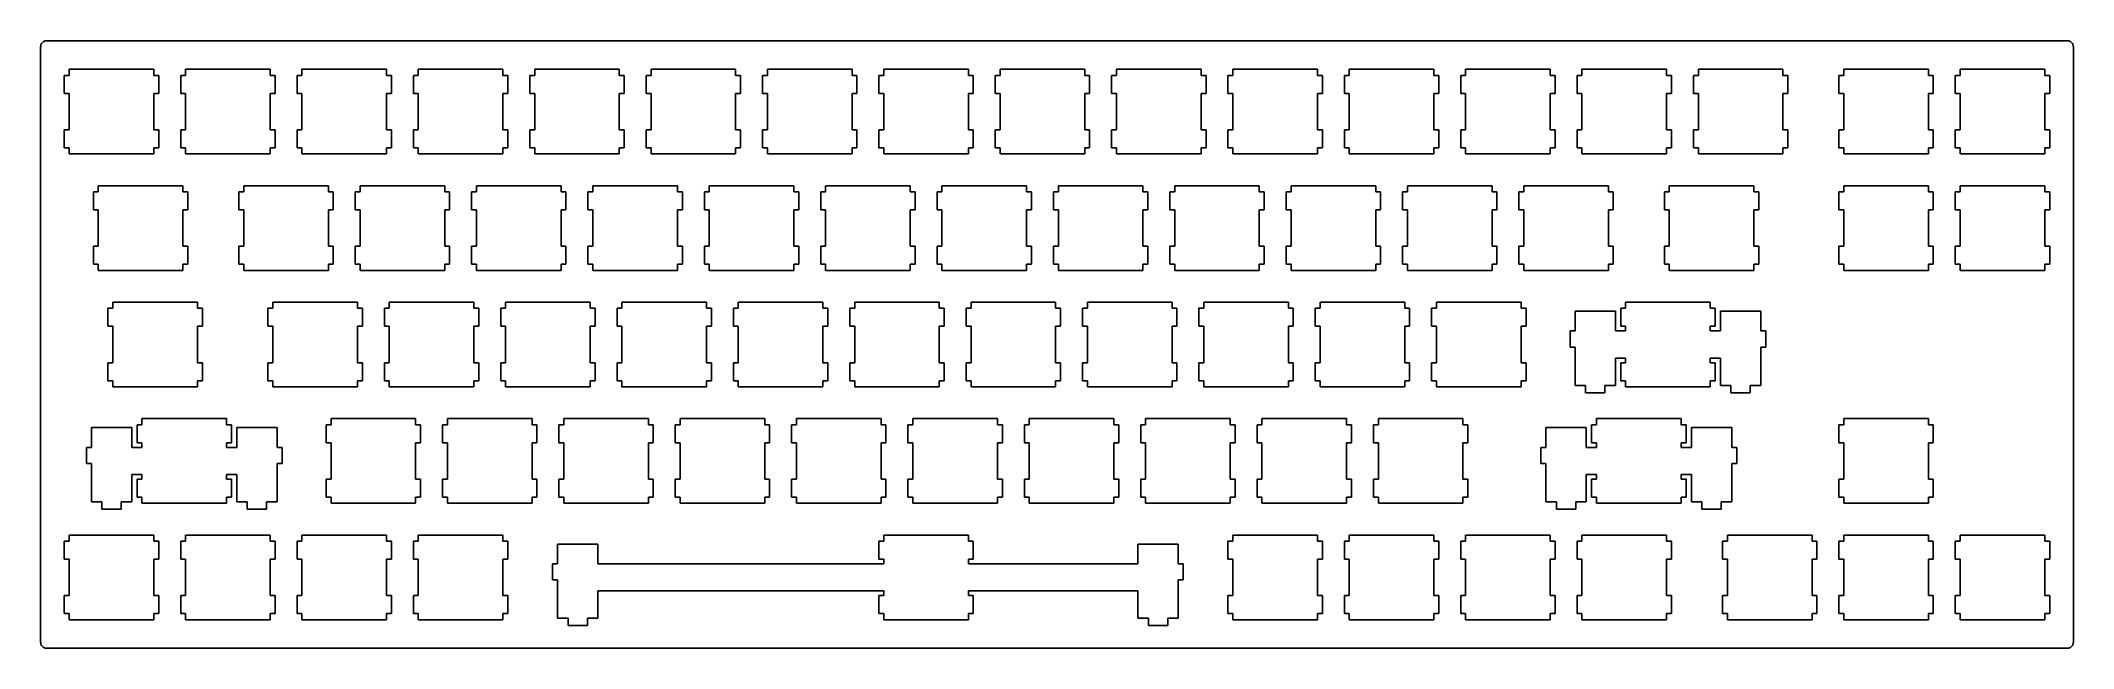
# Model space of a CAD drawing. Extents: x 0 to 333, y 0 to 100.
import ezdxf

# ---------------------------------------------------------------- set-up
doc = ezdxf.new("R2010")
doc.units = 0
doc.layers.get('0').update_dxf_attribs({"linetype": 'CONTINUOUS'})

msp = doc.modelspace()

# ---------------------------------------------------------------- linework, layer by layer
at = {"color": 0}
for p, q in [((0.09508, 98.7407), (0.09784, 98.8191)), ((0.09508, 1.34083), (0.09508, 98.7407)), ((0.09784, 98.8191), (0.10749, 98.8977)), ((0.10749, 98.8977), (0.12265, 98.975)), ((0.12265, 98.975), (0.14332, 99.0505)), ((0.14332, 99.0505), (0.17088, 99.1235)), ((0.17088, 99.1235), (0.20395, 99.1941)), ((0.20395, 99.1941), (0.24254, 99.2643)), ((0.24254, 99.2643), (0.28525, 99.3292)), ((0.28525, 99.3292), (0.33486, 99.3909)), ((0.33486, 99.3909), (0.38723, 99.4488)), ((0.38723, 99.4488), (0.44511, 99.5013)), ((0.44511, 99.5013), (0.50712, 99.5507)), ((0.50712, 99.5507), (0.57188, 99.5937)), ((0.57188, 99.5937), (0.64216, 99.6322)), ((0.64216, 99.6322), (0.71244, 99.6654)), ((0.71244, 99.6654), (0.78548, 99.6929)), ((0.78548, 99.6929), (0.86128, 99.7133)), ((0.86128, 99.7133), (0.93844, 99.7285)), ((0.93844, 99.7285), (1.01699, 99.7384)), ((1.01699, 99.7384), (1.09554, 99.7409)), ((1.09554, 99.7409), (331.859, 99.7409)), ((331.859, 99.7409), (331.936, 99.7384)), ((331.936, 99.7384), (332.015, 99.7285)), ((332.015, 99.7285), (332.092, 99.7133)), ((332.092, 99.7133), (332.168, 99.6929)), ((332.168, 99.6929), (332.241, 99.6654)), ((332.241, 99.6654), (332.312, 99.6322)), ((332.312, 99.6322), (332.38, 99.5937)), ((332.38, 99.5937), (332.446, 99.5507)), ((332.446, 99.5507), (332.507, 99.5013)), ((332.507, 99.5013), (332.566, 99.4488)), ((332.566, 99.4488), (332.618, 99.3909)), ((332.618, 99.3909), (332.668, 99.3292)), ((332.668, 99.3292), (332.712, 99.2643)), ((332.712, 99.2643), (332.75, 99.1941)), ((332.75, 99.1941), (332.782, 99.1235)), ((332.782, 99.1235), (332.81, 99.0505)), ((332.81, 99.0505), (332.831, 98.975)), ((332.831, 98.975), (332.846, 98.8977)), ((332.846, 98.8977), (332.855, 98.8191)), ((332.855, 98.8191), (332.858, 98.7407)), ((332.858, 98.7407), (332.858, 1.33945)), ((4.77076, 94.0664), (3.97013, 94.0664)), ((3.97013, 94.0664), (3.97013, 91.1158)), ((4.77076, 95.0655), (4.77076, 94.0664)), ((18.6201, 95.0655), (4.77076, 95.0655)), ((18.6201, 94.0664), (18.6201, 95.0655)), ((19.4207, 94.0664), (18.6201, 94.0664)), ((19.4207, 91.1158), (19.4207, 94.0664)), ((23.8208, 94.0664), (23.0201, 94.0664)), ((23.0201, 94.0664), (23.0201, 91.1158)), ((23.8208, 95.0655), (23.8208, 94.0664)), ((37.67, 95.0655), (23.8208, 95.0655)), ((37.67, 94.0664), (37.67, 95.0655)), ((38.4708, 94.0664), (37.67, 94.0664)), ((38.4708, 91.1158), (38.4708, 94.0664)), ((42.8706, 94.0664), (42.0702, 94.0664)), ((42.0702, 94.0664), (42.0702, 91.1158)), ((42.8706, 95.0655), (42.8706, 94.0664)), ((56.72, 95.0655), (42.8706, 95.0655)), ((56.72, 94.0664), (56.72, 95.0655)), ((57.5208, 94.0664), (56.72, 94.0664)), ((57.5208, 91.1158), (57.5208, 94.0664)), ((61.9206, 94.0664), (61.1202, 94.0664)), ((61.1202, 94.0664), (61.1202, 91.1158)), ((61.9206, 95.0655), (61.9206, 94.0664)), ((75.77, 95.0655), (61.9206, 95.0655)), ((75.77, 94.0664), (75.77, 95.0655)), ((76.5708, 94.0664), (75.77, 94.0664)), ((76.5708, 91.1158), (76.5708, 94.0664)), ((80.9706, 94.0664), (80.1702, 94.0664)), ((80.1702, 94.0664), (80.1702, 91.1158)), ((80.9706, 95.0655), (80.9706, 94.0664)), ((94.82, 95.0655), (80.9706, 95.0655)), ((94.82, 94.0664), (94.82, 95.0655)), ((95.6194, 94.0664), (94.82, 94.0664)), ((95.6194, 91.1158), (95.6194, 94.0664)), ((100.021, 94.0664), (99.2202, 94.0664)), ((99.2202, 94.0664), (99.2202, 91.1158)), ((100.021, 95.0655), (100.021, 94.0664)), ((113.87, 95.0655), (100.021, 95.0655)), ((113.87, 94.0664), (113.87, 95.0655)), ((114.669, 94.0664), (113.87, 94.0664)), ((114.669, 91.1158), (114.669, 94.0664)), ((119.071, 94.0664), (118.27, 94.0664)), ((118.27, 94.0664), (118.27, 91.1158)), ((119.071, 95.0655), (119.071, 94.0664)), ((132.92, 95.0655), (119.071, 95.0655)), ((132.92, 94.0664), (132.92, 95.0655)), ((133.721, 94.0664), (132.92, 94.0664)), ((133.721, 91.1158), (133.721, 94.0664)), ((138.121, 94.0664), (137.32, 94.0664)), ((137.32, 94.0664), (137.32, 91.1158)), ((138.121, 95.0655), (138.121, 94.0664)), ((151.97, 95.0655), (138.121, 95.0655)), ((151.97, 94.0664), (151.97, 95.0655)), ((152.771, 94.0664), (151.97, 94.0664)), ((152.771, 91.1158), (152.771, 94.0664)), ((157.171, 94.0664), (156.37, 94.0664)), ((156.37, 94.0664), (156.37, 91.1158)), ((157.171, 95.0655), (157.171, 94.0664)), ((171.02, 95.0655), (157.171, 95.0655)), ((171.02, 94.0664), (171.02, 95.0655)), ((171.821, 94.0664), (171.02, 94.0664)), ((171.821, 91.1158), (171.821, 94.0664)), ((176.221, 94.0664), (175.42, 94.0664)), ((175.42, 94.0664), (175.42, 91.1158)), ((176.221, 95.0655), (176.221, 94.0664)), ((190.07, 95.0655), (176.221, 95.0655)), ((190.07, 94.0664), (190.07, 95.0655)), ((190.871, 94.0664), (190.07, 94.0664)), ((190.871, 91.1158), (190.871, 94.0664)), ((195.271, 94.0664), (194.47, 94.0664)), ((194.47, 94.0664), (194.47, 91.1158)), ((195.271, 95.0655), (195.271, 94.0664)), ((209.12, 95.0655), (195.271, 95.0655)), ((209.12, 94.0664), (209.12, 95.0655)), ((209.921, 94.0664), (209.12, 94.0664)), ((209.921, 91.1158), (209.921, 94.0664)), ((214.321, 94.0664), (213.52, 94.0664)), ((213.52, 94.0664), (213.52, 91.1158)), ((214.321, 95.0655), (214.321, 94.0664)), ((228.17, 95.0655), (214.321, 95.0655)), ((228.17, 94.0664), (228.17, 95.0655)), ((228.971, 94.0664), (228.17, 94.0664)), ((228.971, 91.1158), (228.971, 94.0664)), ((233.371, 94.0664), (232.57, 94.0664)), ((232.57, 94.0664), (232.57, 91.1158)), ((233.371, 95.0655), (233.371, 94.0664)), ((247.22, 95.0655), (233.371, 95.0655)), ((247.22, 94.0664), (247.22, 95.0655)), ((248.021, 94.0664), (247.22, 94.0664)), ((248.021, 91.1158), (248.021, 94.0664)), ((252.421, 94.0664), (251.62, 94.0664)), ((251.62, 94.0664), (251.62, 91.1158)), ((252.421, 95.0655), (252.421, 94.0664)), ((266.27, 95.0655), (252.421, 95.0655)), ((266.27, 94.0664), (266.27, 95.0655)), ((267.071, 94.0664), (266.27, 94.0664)), ((267.071, 91.1158), (267.071, 94.0664)), ((271.471, 94.0664), (270.67, 94.0664)), ((270.67, 94.0664), (270.67, 91.1158)), ((271.471, 95.0655), (271.471, 94.0664)), ((285.32, 95.0655), (271.471, 95.0655)), ((285.32, 94.0664), (285.32, 95.0655)), ((286.121, 94.0664), (285.32, 94.0664)), ((286.121, 91.1158), (286.121, 94.0664)), ((295.282, 94.0664), (294.483, 94.0664)), ((294.483, 94.0664), (294.483, 91.1158)), ((295.282, 95.0655), (295.282, 94.0664)), ((309.132, 95.0655), (295.282, 95.0655)), ((309.132, 94.0664), (309.132, 95.0655)), ((309.932, 94.0664), (309.132, 94.0664)), ((309.932, 91.1158), (309.932, 94.0664)), ((314.332, 94.0664), (313.533, 94.0664)), ((313.533, 94.0664), (313.533, 91.1158)), ((314.332, 95.0655), (314.332, 94.0664)), ((328.182, 95.0655), (314.332, 95.0655)), ((328.182, 94.0664), (328.182, 95.0655)), ((328.982, 94.0664), (328.182, 94.0664)), ((328.982, 91.1158), (328.982, 94.0664)), ((3.97013, 91.1158), (4.77076, 91.1158)), ((4.77076, 91.1158), (4.77076, 85.1655)), ((18.6201, 85.1655), (18.6201, 91.1158)), ((18.6201, 91.1158), (19.4207, 91.1158)), ((23.0201, 91.1158), (23.8208, 91.1158)), ((23.8208, 91.1158), (23.8208, 85.1655)), ((37.67, 85.1655), (37.67, 91.1158)), ((37.67, 91.1158), (38.4708, 91.1158)), ((42.0702, 91.1158), (42.8706, 91.1158)), ((42.8706, 91.1158), (42.8706, 85.1655)), ((56.72, 85.1655), (56.72, 91.1158)), ((56.72, 91.1158), (57.5208, 91.1158)), ((61.1202, 91.1158), (61.9206, 91.1158)), ((61.9206, 91.1158), (61.9206, 85.1655)), ((75.77, 85.1655), (75.77, 91.1158)), ((75.77, 91.1158), (76.5708, 91.1158)), ((80.1702, 91.1158), (80.9706, 91.1158)), ((80.9706, 91.1158), (80.9706, 85.1655)), ((94.82, 85.1655), (94.82, 91.1158)), ((94.82, 91.1158), (95.6194, 91.1158)), ((99.2202, 91.1158), (100.021, 91.1158)), ((100.021, 91.1158), (100.021, 85.1655)), ((113.87, 85.1655), (113.87, 91.1158)), ((113.87, 91.1158), (114.669, 91.1158)), ((118.27, 91.1158), (119.071, 91.1158)), ((119.071, 91.1158), (119.071, 85.1655)), ((132.92, 85.1655), (132.92, 91.1158)), ((132.92, 91.1158), (133.721, 91.1158)), ((137.32, 91.1158), (138.121, 91.1158)), ((138.121, 91.1158), (138.121, 85.1655)), ((151.97, 85.1655), (151.97, 91.1158)), ((151.97, 91.1158), (152.771, 91.1158)), ((156.37, 91.1158), (157.171, 91.1158)), ((157.171, 91.1158), (157.171, 85.1655)), ((171.02, 85.1655), (171.02, 91.1158)), ((171.02, 91.1158), (171.821, 91.1158)), ((175.42, 91.1158), (176.221, 91.1158)), ((176.221, 91.1158), (176.221, 85.1655)), ((190.07, 85.1655), (190.07, 91.1158)), ((190.07, 91.1158), (190.871, 91.1158)), ((194.47, 91.1158), (195.271, 91.1158)), ((195.271, 91.1158), (195.271, 85.1655)), ((209.12, 85.1655), (209.12, 91.1158)), ((209.12, 91.1158), (209.921, 91.1158)), ((213.52, 91.1158), (214.321, 91.1158)), ((214.321, 91.1158), (214.321, 85.1655)), ((228.17, 85.1655), (228.17, 91.1158)), ((228.17, 91.1158), (228.971, 91.1158)), ((232.57, 91.1158), (233.371, 91.1158)), ((233.371, 91.1158), (233.371, 85.1655)), ((247.22, 85.1655), (247.22, 91.1158)), ((247.22, 91.1158), (248.021, 91.1158)), ((251.62, 91.1158), (252.421, 91.1158)), ((252.421, 91.1158), (252.421, 85.1655)), ((266.27, 85.1655), (266.27, 91.1158)), ((266.27, 91.1158), (267.071, 91.1158)), ((270.67, 91.1158), (271.471, 91.1158)), ((271.471, 91.1158), (271.471, 85.1655)), ((285.32, 85.1655), (285.32, 91.1158)), ((285.32, 91.1158), (286.121, 91.1158)), ((294.483, 91.1158), (295.282, 91.1158)), ((295.282, 91.1158), (295.282, 85.1655)), ((309.132, 85.1655), (309.132, 91.1158)), ((309.132, 91.1158), (309.932, 91.1158)), ((313.533, 91.1158), (314.332, 91.1158)), ((314.332, 91.1158), (314.332, 85.1655)), ((328.182, 85.1655), (328.182, 91.1158)), ((328.182, 91.1158), (328.982, 91.1158)), ((4.77076, 85.1655), (3.97013, 85.1655)), ((3.97013, 85.1655), (3.97013, 82.2152)), ((19.4207, 85.1655), (18.6201, 85.1655)), ((19.4207, 82.2152), (19.4207, 85.1655)), ((23.8208, 85.1655), (23.0201, 85.1655)), ((23.0201, 85.1655), (23.0201, 82.2152)), ((38.4708, 85.1655), (37.67, 85.1655)), ((38.4708, 82.2152), (38.4708, 85.1655)), ((42.8706, 85.1655), (42.0702, 85.1655)), ((42.0702, 85.1655), (42.0702, 82.2152)), ((57.5208, 85.1655), (56.72, 85.1655)), ((57.5208, 82.2152), (57.5208, 85.1655)), ((61.9206, 85.1655), (61.1202, 85.1655)), ((61.1202, 85.1655), (61.1202, 82.2152)), ((76.5708, 85.1655), (75.77, 85.1655)), ((76.5708, 82.2152), (76.5708, 85.1655)), ((80.9706, 85.1655), (80.1702, 85.1655)), ((80.1702, 85.1655), (80.1702, 82.2152)), ((95.6194, 85.1655), (94.82, 85.1655)), ((95.6194, 82.2152), (95.6194, 85.1655)), ((100.021, 85.1655), (99.2202, 85.1655)), ((99.2202, 85.1655), (99.2202, 82.2152)), ((114.669, 85.1655), (113.87, 85.1655)), ((114.669, 82.2152), (114.669, 85.1655)), ((119.071, 85.1655), (118.27, 85.1655)), ((118.27, 85.1655), (118.27, 82.2152)), ((133.721, 85.1655), (132.92, 85.1655)), ((133.721, 82.2152), (133.721, 85.1655)), ((138.121, 85.1655), (137.32, 85.1655)), ((137.32, 85.1655), (137.32, 82.2152)), ((152.771, 85.1655), (151.97, 85.1655)), ((152.771, 82.2152), (152.771, 85.1655)), ((157.171, 85.1655), (156.37, 85.1655)), ((156.37, 85.1655), (156.37, 82.2152)), ((171.821, 85.1655), (171.02, 85.1655)), ((171.821, 82.2152), (171.821, 85.1655)), ((176.221, 85.1655), (175.42, 85.1655)), ((175.42, 85.1655), (175.42, 82.2152)), ((190.871, 85.1655), (190.07, 85.1655)), ((190.871, 82.2152), (190.871, 85.1655)), ((195.271, 85.1655), (194.47, 85.1655)), ((194.47, 85.1655), (194.47, 82.2152)), ((209.921, 85.1655), (209.12, 85.1655)), ((209.921, 82.2152), (209.921, 85.1655)), ((214.321, 85.1655), (213.52, 85.1655)), ((213.52, 85.1655), (213.52, 82.2152)), ((228.971, 85.1655), (228.17, 85.1655)), ((228.971, 82.2152), (228.971, 85.1655)), ((233.371, 85.1655), (232.57, 85.1655)), ((232.57, 85.1655), (232.57, 82.2152)), ((248.021, 85.1655), (247.22, 85.1655)), ((248.021, 82.2152), (248.021, 85.1655)), ((252.421, 85.1655), (251.62, 85.1655)), ((251.62, 85.1655), (251.62, 82.2152)), ((267.071, 85.1655), (266.27, 85.1655)), ((267.071, 82.2152), (267.071, 85.1655)), ((271.471, 85.1655), (270.67, 85.1655)), ((270.67, 85.1655), (270.67, 82.2152)), ((286.121, 85.1655), (285.32, 85.1655)), ((286.121, 82.2152), (286.121, 85.1655)), ((295.282, 85.1655), (294.483, 85.1655)), ((294.483, 85.1655), (294.483, 82.2152)), ((309.932, 85.1655), (309.132, 85.1655)), ((309.932, 82.2152), (309.932, 85.1655)), ((314.332, 85.1655), (313.533, 85.1655)), ((313.533, 85.1655), (313.533, 82.2152)), ((328.982, 85.1655), (328.182, 85.1655)), ((328.982, 82.2152), (328.982, 85.1655)), ((3.97013, 82.2152), (4.77076, 82.2152)), ((4.77076, 82.2152), (4.77076, 81.2161)), ((4.77076, 81.2161), (18.6201, 81.2161)), ((18.6201, 81.2161), (18.6201, 82.2152)), ((18.6201, 82.2152), (19.4207, 82.2152)), ((23.0201, 82.2152), (23.8208, 82.2152)), ((23.8208, 82.2152), (23.8208, 81.2161)), ((23.8208, 81.2161), (37.67, 81.2161)), ((37.67, 81.2161), (37.67, 82.2152)), ((37.67, 82.2152), (38.4708, 82.2152)), ((42.0702, 82.2152), (42.8706, 82.2152)), ((42.8706, 82.2152), (42.8706, 81.2161)), ((42.8706, 81.2161), (56.72, 81.2161)), ((56.72, 81.2161), (56.72, 82.2152)), ((56.72, 82.2152), (57.5208, 82.2152)), ((61.1202, 82.2152), (61.9206, 82.2152)), ((61.9206, 82.2152), (61.9206, 81.2161)), ((61.9206, 81.2161), (75.77, 81.2161)), ((75.77, 81.2161), (75.77, 82.2152)), ((75.77, 82.2152), (76.5708, 82.2152)), ((80.1702, 82.2152), (80.9706, 82.2152)), ((80.9706, 82.2152), (80.9706, 81.2161)), ((80.9706, 81.2161), (94.82, 81.2161)), ((94.82, 81.2161), (94.82, 82.2152)), ((94.82, 82.2152), (95.6194, 82.2152)), ((99.2202, 82.2152), (100.021, 82.2152)), ((100.021, 82.2152), (100.021, 81.2161)), ((100.021, 81.2161), (113.87, 81.2161)), ((113.87, 81.2161), (113.87, 82.2152)), ((113.87, 82.2152), (114.669, 82.2152)), ((118.27, 82.2152), (119.071, 82.2152)), ((119.071, 82.2152), (119.071, 81.2161)), ((119.071, 81.2161), (132.92, 81.2161)), ((132.92, 81.2161), (132.92, 82.2152)), ((132.92, 82.2152), (133.721, 82.2152)), ((137.32, 82.2152), (138.121, 82.2152)), ((138.121, 82.2152), (138.121, 81.2161)), ((138.121, 81.2161), (151.97, 81.2161)), ((151.97, 81.2161), (151.97, 82.2152)), ((151.97, 82.2152), (152.771, 82.2152)), ((156.37, 82.2152), (157.171, 82.2152)), ((157.171, 82.2152), (157.171, 81.2161)), ((157.171, 81.2161), (171.02, 81.2161)), ((171.02, 81.2161), (171.02, 82.2152)), ((171.02, 82.2152), (171.821, 82.2152)), ((175.42, 82.2152), (176.221, 82.2152)), ((176.221, 82.2152), (176.221, 81.2161)), ((176.221, 81.2161), (190.07, 81.2161)), ((190.07, 81.2161), (190.07, 82.2152)), ((190.07, 82.2152), (190.871, 82.2152)), ((194.47, 82.2152), (195.271, 82.2152)), ((195.271, 82.2152), (195.271, 81.2161)), ((195.271, 81.2161), (209.12, 81.2161)), ((209.12, 81.2161), (209.12, 82.2152)), ((209.12, 82.2152), (209.921, 82.2152)), ((213.52, 82.2152), (214.321, 82.2152)), ((214.321, 82.2152), (214.321, 81.2161)), ((214.321, 81.2161), (228.17, 81.2161)), ((228.17, 81.2161), (228.17, 82.2152)), ((228.17, 82.2152), (228.971, 82.2152)), ((232.57, 82.2152), (233.371, 82.2152)), ((233.371, 82.2152), (233.371, 81.2161)), ((233.371, 81.2161), (247.22, 81.2161)), ((247.22, 81.2161), (247.22, 82.2152)), ((247.22, 82.2152), (248.021, 82.2152)), ((251.62, 82.2152), (252.421, 82.2152)), ((252.421, 82.2152), (252.421, 81.2161)), ((252.421, 81.2161), (266.27, 81.2161)), ((266.27, 81.2161), (266.27, 82.2152)), ((266.27, 82.2152), (267.071, 82.2152)), ((270.67, 82.2152), (271.471, 82.2152)), ((271.471, 82.2152), (271.471, 81.2161)), ((271.471, 81.2161), (285.32, 81.2161)), ((285.32, 81.2161), (285.32, 82.2152)), ((285.32, 82.2152), (286.121, 82.2152)), ((294.483, 82.2152), (295.282, 82.2152)), ((295.282, 82.2152), (295.282, 81.2161)), ((295.282, 81.2161), (309.132, 81.2161)), ((309.132, 81.2161), (309.132, 82.2152)), ((309.132, 82.2152), (309.932, 82.2152)), ((313.533, 82.2152), (314.332, 82.2152)), ((314.332, 82.2152), (314.332, 81.2161)), ((314.332, 81.2161), (328.182, 81.2161)), ((328.182, 81.2161), (328.182, 82.2152)), ((328.182, 82.2152), (328.982, 82.2152)), ((9.53188, 75.0164), (8.73263, 75.0164)), ((8.73263, 75.0164), (8.73263, 72.0672)), ((9.53188, 76.0155), (9.53188, 75.0164)), ((23.3826, 76.0155), (9.53188, 76.0155)), ((23.3826, 75.0164), (23.3826, 76.0155)), ((24.1818, 75.0164), (23.3826, 75.0164)), ((24.1818, 72.0672), (24.1818, 75.0164)), ((33.3458, 75.0164), (32.5451, 75.0164)), ((32.5451, 75.0164), (32.5451, 72.0672)), ((33.3458, 76.0155), (33.3458, 75.0164)), ((47.195, 76.0155), (33.3458, 76.0155)), ((47.195, 75.0164), (47.195, 76.0155)), ((47.9958, 75.0164), (47.195, 75.0164)), ((47.9958, 72.0672), (47.9958, 75.0164)), ((52.3956, 75.0164), (51.5952, 75.0164)), ((51.5952, 75.0164), (51.5952, 72.0672)), ((52.3956, 76.0155), (52.3956, 75.0164)), ((66.245, 76.0155), (52.3956, 76.0155)), ((66.245, 75.0164), (66.245, 76.0155)), ((67.0444, 75.0164), (66.245, 75.0164)), ((67.0444, 72.0672), (67.0444, 75.0164)), ((71.4456, 75.0164), (70.6452, 75.0164)), ((70.6452, 75.0164), (70.6452, 72.0672)), ((71.4456, 76.0155), (71.4456, 75.0164)), ((85.295, 76.0155), (71.4456, 76.0155)), ((85.295, 75.0164), (85.295, 76.0155)), ((86.0944, 75.0164), (85.295, 75.0164)), ((86.0944, 72.0672), (86.0944, 75.0164)), ((90.4946, 75.0164), (89.6952, 75.0164)), ((89.6952, 75.0164), (89.6952, 72.0672)), ((90.4946, 76.0155), (90.4946, 75.0164)), ((104.345, 76.0155), (90.4946, 76.0155)), ((104.345, 75.0164), (104.345, 76.0155)), ((105.144, 75.0164), (104.345, 75.0164)), ((105.144, 72.0672), (105.144, 75.0164)), ((109.545, 75.0164), (108.745, 75.0164)), ((108.745, 75.0164), (108.745, 72.0672)), ((109.545, 76.0155), (109.545, 75.0164)), ((123.395, 76.0155), (109.545, 76.0155)), ((123.395, 75.0164), (123.395, 76.0155)), ((124.196, 75.0164), (123.395, 75.0164)), ((124.196, 72.0672), (124.196, 75.0164)), ((128.595, 75.0164), (127.795, 75.0164)), ((127.795, 75.0164), (127.795, 72.0672)), ((128.595, 76.0155), (128.595, 75.0164)), ((142.445, 76.0155), (128.595, 76.0155)), ((142.445, 75.0164), (142.445, 76.0155)), ((143.244, 75.0164), (142.445, 75.0164)), ((143.244, 72.0672), (143.244, 75.0164)), ((147.645, 75.0164), (146.845, 75.0164)), ((146.845, 75.0164), (146.845, 72.0672)), ((147.645, 76.0155), (147.645, 75.0164)), ((161.495, 76.0155), (147.645, 76.0155)), ((161.495, 75.0164), (161.495, 76.0155)), ((162.296, 75.0164), (161.495, 75.0164)), ((162.296, 72.0672), (162.296, 75.0164)), ((166.696, 75.0164), (165.895, 75.0164)), ((165.895, 75.0164), (165.895, 72.0672)), ((166.696, 76.0155), (166.696, 75.0164)), ((180.545, 76.0155), (166.696, 76.0155)), ((180.545, 75.0164), (180.545, 76.0155)), ((181.346, 75.0164), (180.545, 75.0164)), ((181.346, 72.0672), (181.346, 75.0164)), ((185.746, 75.0164), (184.945, 75.0164)), ((184.945, 75.0164), (184.945, 72.0672)), ((185.746, 76.0155), (185.746, 75.0164)), ((199.595, 76.0155), (185.746, 76.0155)), ((199.595, 75.0164), (199.595, 76.0155)), ((200.396, 75.0164), (199.595, 75.0164)), ((200.396, 72.0672), (200.396, 75.0164)), ((204.796, 75.0164), (203.995, 75.0164)), ((203.995, 75.0164), (203.995, 72.0672)), ((204.796, 76.0155), (204.796, 75.0164)), ((218.645, 76.0155), (204.796, 76.0155)), ((218.645, 75.0164), (218.645, 76.0155)), ((219.446, 75.0164), (218.645, 75.0164)), ((219.446, 72.0672), (219.446, 75.0164)), ((223.846, 75.0164), (223.045, 75.0164)), ((223.045, 75.0164), (223.045, 72.0672)), ((223.846, 76.0155), (223.846, 75.0164)), ((237.695, 76.0155), (223.846, 76.0155)), ((237.695, 75.0164), (237.695, 76.0155)), ((238.496, 75.0164), (237.695, 75.0164)), ((238.496, 72.0672), (238.496, 75.0164)), ((242.896, 75.0164), (242.095, 75.0164)), ((242.095, 75.0164), (242.095, 72.0672)), ((242.896, 76.0155), (242.896, 75.0164)), ((256.745, 76.0155), (242.896, 76.0155)), ((256.745, 75.0164), (256.745, 76.0155)), ((257.546, 75.0164), (256.745, 75.0164)), ((257.546, 72.0672), (257.546, 75.0164)), ((266.707, 75.0164), (265.908, 75.0164)), ((265.908, 75.0164), (265.908, 72.0672)), ((266.707, 76.0155), (266.707, 75.0164)), ((280.557, 76.0155), (266.707, 76.0155)), ((280.557, 75.0164), (280.557, 76.0155)), ((281.357, 75.0164), (280.557, 75.0164)), ((281.357, 72.0672), (281.357, 75.0164)), ((295.282, 75.0164), (294.483, 75.0164)), ((294.483, 75.0164), (294.483, 72.0672)), ((295.282, 76.0155), (295.282, 75.0164)), ((309.132, 76.0155), (295.282, 76.0155)), ((309.132, 75.0164), (309.132, 76.0155)), ((309.932, 75.0164), (309.132, 75.0164)), ((309.932, 72.0672), (309.932, 75.0164)), ((314.332, 75.0164), (313.533, 75.0164)), ((313.533, 75.0164), (313.533, 72.0672)), ((314.332, 76.0155), (314.332, 75.0164)), ((328.182, 76.0155), (314.332, 76.0155)), ((328.182, 75.0164), (328.182, 76.0155)), ((328.982, 75.0164), (328.182, 75.0164)), ((328.982, 72.0672), (328.982, 75.0164)), ((8.73263, 72.0672), (9.53188, 72.0672)), ((9.53188, 72.0672), (9.53188, 66.1155)), ((23.3826, 66.1155), (23.3826, 72.0672)), ((23.3826, 72.0672), (24.1818, 72.0672)), ((32.5451, 72.0672), (33.3458, 72.0672)), ((33.3458, 72.0672), (33.3458, 66.1155)), ((47.195, 66.1155), (47.195, 72.0672)), ((47.195, 72.0672), (47.9958, 72.0672)), ((51.5952, 72.0672), (52.3956, 72.0672)), ((52.3956, 72.0672), (52.3956, 66.1155)), ((66.245, 66.1155), (66.245, 72.0672)), ((66.245, 72.0672), (67.0444, 72.0672)), ((70.6452, 72.0672), (71.4456, 72.0672)), ((71.4456, 72.0672), (71.4456, 66.1155)), ((85.295, 66.1155), (85.295, 72.0672)), ((85.295, 72.0672), (86.0944, 72.0672)), ((89.6952, 72.0672), (90.4946, 72.0672)), ((90.4946, 72.0672), (90.4946, 66.1155)), ((104.345, 66.1155), (104.345, 72.0672)), ((104.345, 72.0672), (105.144, 72.0672)), ((108.745, 72.0672), (109.545, 72.0672)), ((109.545, 72.0672), (109.545, 66.1155)), ((123.395, 66.1155), (123.395, 72.0672)), ((123.395, 72.0672), (124.196, 72.0672)), ((127.795, 72.0672), (128.595, 72.0672)), ((128.595, 72.0672), (128.595, 66.1155)), ((142.445, 66.1155), (142.445, 72.0672)), ((142.445, 72.0672), (143.244, 72.0672)), ((146.845, 72.0672), (147.645, 72.0672)), ((147.645, 72.0672), (147.645, 66.1155)), ((161.495, 66.1155), (161.495, 72.0672)), ((161.495, 72.0672), (162.296, 72.0672)), ((165.895, 72.0672), (166.696, 72.0672)), ((166.696, 72.0672), (166.696, 66.1155)), ((180.545, 66.1155), (180.545, 72.0672)), ((180.545, 72.0672), (181.346, 72.0672)), ((184.945, 72.0672), (185.746, 72.0672)), ((185.746, 72.0672), (185.746, 66.1155)), ((199.595, 66.1155), (199.595, 72.0672)), ((199.595, 72.0672), (200.396, 72.0672)), ((203.995, 72.0672), (204.796, 72.0672)), ((204.796, 72.0672), (204.796, 66.1155)), ((218.645, 66.1155), (218.645, 72.0672)), ((218.645, 72.0672), (219.446, 72.0672)), ((223.045, 72.0672), (223.846, 72.0672)), ((223.846, 72.0672), (223.846, 66.1155)), ((237.695, 66.1155), (237.695, 72.0672)), ((237.695, 72.0672), (238.496, 72.0672)), ((242.095, 72.0672), (242.896, 72.0672)), ((242.896, 72.0672), (242.896, 66.1155)), ((256.745, 66.1155), (256.745, 72.0672)), ((256.745, 72.0672), (257.546, 72.0672)), ((265.908, 72.0672), (266.707, 72.0672)), ((266.707, 72.0672), (266.707, 66.1155)), ((280.557, 66.1155), (280.557, 72.0672)), ((280.557, 72.0672), (281.357, 72.0672)), ((294.483, 72.0672), (295.282, 72.0672)), ((295.282, 72.0672), (295.282, 66.1155)), ((309.132, 66.1155), (309.132, 72.0672)), ((309.132, 72.0672), (309.932, 72.0672)), ((313.533, 72.0672), (314.332, 72.0672)), ((314.332, 72.0672), (314.332, 66.1155)), ((328.182, 66.1155), (328.182, 72.0672)), ((328.182, 72.0672), (328.982, 72.0672)), ((9.53188, 66.1155), (8.73263, 66.1155)), ((8.73263, 66.1155), (8.73263, 63.1652)), ((24.1818, 66.1155), (23.3826, 66.1155)), ((24.1818, 63.1652), (24.1818, 66.1155)), ((33.3458, 66.1155), (32.5451, 66.1155)), ((32.5451, 66.1155), (32.5451, 63.1652)), ((47.9958, 66.1155), (47.195, 66.1155)), ((47.9958, 63.1652), (47.9958, 66.1155)), ((52.3956, 66.1155), (51.5952, 66.1155)), ((51.5952, 66.1155), (51.5952, 63.1652)), ((67.0444, 66.1155), (66.245, 66.1155)), ((67.0444, 63.1652), (67.0444, 66.1155)), ((71.4456, 66.1155), (70.6452, 66.1155)), ((70.6452, 66.1155), (70.6452, 63.1652)), ((86.0944, 66.1155), (85.295, 66.1155)), ((86.0944, 63.1652), (86.0944, 66.1155)), ((90.4946, 66.1155), (89.6952, 66.1155)), ((89.6952, 66.1155), (89.6952, 63.1652)), ((105.144, 66.1155), (104.345, 66.1155)), ((105.144, 63.1652), (105.144, 66.1155)), ((109.545, 66.1155), (108.745, 66.1155)), ((108.745, 66.1155), (108.745, 63.1652)), ((124.196, 66.1155), (123.395, 66.1155)), ((124.196, 63.1652), (124.196, 66.1155)), ((128.595, 66.1155), (127.795, 66.1155)), ((127.795, 66.1155), (127.795, 63.1652)), ((143.244, 66.1155), (142.445, 66.1155)), ((143.244, 63.1652), (143.244, 66.1155)), ((147.645, 66.1155), (146.845, 66.1155)), ((146.845, 66.1155), (146.845, 63.1652)), ((162.296, 66.1155), (161.495, 66.1155)), ((162.296, 63.1652), (162.296, 66.1155)), ((166.696, 66.1155), (165.895, 66.1155)), ((165.895, 66.1155), (165.895, 63.1652)), ((181.346, 66.1155), (180.545, 66.1155)), ((181.346, 63.1652), (181.346, 66.1155)), ((185.746, 66.1155), (184.945, 66.1155)), ((184.945, 66.1155), (184.945, 63.1652)), ((200.396, 66.1155), (199.595, 66.1155)), ((200.396, 63.1652), (200.396, 66.1155)), ((204.796, 66.1155), (203.995, 66.1155)), ((203.995, 66.1155), (203.995, 63.1652)), ((219.446, 66.1155), (218.645, 66.1155)), ((219.446, 63.1652), (219.446, 66.1155)), ((223.846, 66.1155), (223.045, 66.1155)), ((223.045, 66.1155), (223.045, 63.1652)), ((238.496, 66.1155), (237.695, 66.1155)), ((238.496, 63.1652), (238.496, 66.1155)), ((242.896, 66.1155), (242.095, 66.1155)), ((242.095, 66.1155), (242.095, 63.1652)), ((257.546, 66.1155), (256.745, 66.1155)), ((257.546, 63.1652), (257.546, 66.1155)), ((266.707, 66.1155), (265.908, 66.1155)), ((265.908, 66.1155), (265.908, 63.1652)), ((281.357, 66.1155), (280.557, 66.1155)), ((281.357, 63.1652), (281.357, 66.1155)), ((295.282, 66.1155), (294.483, 66.1155)), ((294.483, 66.1155), (294.483, 63.1652)), ((309.932, 66.1155), (309.132, 66.1155)), ((309.932, 63.1652), (309.932, 66.1155)), ((314.332, 66.1155), (313.533, 66.1155)), ((313.533, 66.1155), (313.533, 63.1652)), ((328.982, 66.1155), (328.182, 66.1155)), ((328.982, 63.1652), (328.982, 66.1155)), ((8.73263, 63.1652), (9.53188, 63.1652)), ((9.53188, 63.1652), (9.53188, 62.1661)), ((9.53188, 62.1661), (23.3826, 62.1661)), ((23.3826, 62.1661), (23.3826, 63.1652)), ((23.3826, 63.1652), (24.1818, 63.1652)), ((32.5451, 63.1652), (33.3458, 63.1652)), ((33.3458, 63.1652), (33.3458, 62.1661)), ((33.3458, 62.1661), (47.195, 62.1661)), ((47.195, 62.1661), (47.195, 63.1652)), ((47.195, 63.1652), (47.9958, 63.1652)), ((51.5952, 63.1652), (52.3956, 63.1652)), ((52.3956, 63.1652), (52.3956, 62.1661)), ((52.3956, 62.1661), (66.245, 62.1661)), ((66.245, 62.1661), (66.245, 63.1652)), ((66.245, 63.1652), (67.0444, 63.1652)), ((70.6452, 63.1652), (71.4456, 63.1652)), ((71.4456, 63.1652), (71.4456, 62.1661)), ((71.4456, 62.1661), (85.295, 62.1661)), ((85.295, 62.1661), (85.295, 63.1652)), ((85.295, 63.1652), (86.0944, 63.1652)), ((89.6952, 63.1652), (90.4946, 63.1652)), ((90.4946, 63.1652), (90.4946, 62.1661)), ((90.4946, 62.1661), (104.345, 62.1661)), ((104.345, 62.1661), (104.345, 63.1652)), ((104.345, 63.1652), (105.144, 63.1652)), ((108.745, 63.1652), (109.545, 63.1652)), ((109.545, 63.1652), (109.545, 62.1661)), ((109.545, 62.1661), (123.395, 62.1661)), ((123.395, 62.1661), (123.395, 63.1652)), ((123.395, 63.1652), (124.196, 63.1652)), ((127.795, 63.1652), (128.595, 63.1652)), ((128.595, 63.1652), (128.595, 62.1661)), ((128.595, 62.1661), (142.445, 62.1661)), ((142.445, 62.1661), (142.445, 63.1652)), ((142.445, 63.1652), (143.244, 63.1652)), ((146.845, 63.1652), (147.645, 63.1652)), ((147.645, 63.1652), (147.645, 62.1661)), ((147.645, 62.1661), (161.495, 62.1661)), ((161.495, 62.1661), (161.495, 63.1652)), ((161.495, 63.1652), (162.296, 63.1652)), ((165.895, 63.1652), (166.696, 63.1652)), ((166.696, 63.1652), (166.696, 62.1661)), ((166.696, 62.1661), (180.545, 62.1661)), ((180.545, 62.1661), (180.545, 63.1652)), ((180.545, 63.1652), (181.346, 63.1652)), ((184.945, 63.1652), (185.746, 63.1652)), ((185.746, 63.1652), (185.746, 62.1661)), ((185.746, 62.1661), (199.595, 62.1661)), ((199.595, 62.1661), (199.595, 63.1652)), ((199.595, 63.1652), (200.396, 63.1652)), ((203.995, 63.1652), (204.796, 63.1652)), ((204.796, 63.1652), (204.796, 62.1661)), ((204.796, 62.1661), (218.645, 62.1661)), ((218.645, 62.1661), (218.645, 63.1652)), ((218.645, 63.1652), (219.446, 63.1652)), ((223.045, 63.1652), (223.846, 63.1652)), ((223.846, 63.1652), (223.846, 62.1661)), ((223.846, 62.1661), (237.695, 62.1661)), ((237.695, 62.1661), (237.695, 63.1652)), ((237.695, 63.1652), (238.496, 63.1652)), ((242.095, 63.1652), (242.896, 63.1652)), ((242.896, 63.1652), (242.896, 62.1661)), ((242.896, 62.1661), (256.745, 62.1661)), ((256.745, 62.1661), (256.745, 63.1652)), ((256.745, 63.1652), (257.546, 63.1652)), ((265.908, 63.1652), (266.707, 63.1652)), ((266.707, 63.1652), (266.707, 62.1661)), ((266.707, 62.1661), (280.557, 62.1661)), ((280.557, 62.1661), (280.557, 63.1652)), ((280.557, 63.1652), (281.357, 63.1652)), ((294.483, 63.1652), (295.282, 63.1652)), ((295.282, 63.1652), (295.282, 62.1661)), ((295.282, 62.1661), (309.132, 62.1661)), ((309.132, 62.1661), (309.132, 63.1652)), ((309.132, 63.1652), (309.932, 63.1652)), ((313.533, 63.1652), (314.332, 63.1652)), ((314.332, 63.1652), (314.332, 62.1661)), ((314.332, 62.1661), (328.182, 62.1661)), ((328.182, 62.1661), (328.182, 63.1652)), ((328.182, 63.1652), (328.982, 63.1652)), ((11.9131, 56.9655), (11.9131, 55.9664)), ((25.7638, 56.9655), (11.9131, 56.9655)), ((25.7638, 55.9664), (25.7638, 56.9655)), ((38.1071, 56.9655), (38.1071, 55.9664)), ((51.9575, 56.9655), (38.1071, 56.9655)), ((51.9575, 55.9664), (51.9575, 56.9655)), ((57.1571, 56.9655), (57.1571, 55.9664)), ((71.0075, 56.9655), (57.1571, 56.9655)), ((71.0075, 55.9664), (71.0075, 56.9655)), ((76.2071, 56.9655), (76.2071, 55.9664)), ((90.0575, 56.9655), (76.2071, 56.9655)), ((90.0575, 55.9664), (90.0575, 56.9655)), ((95.2571, 56.9655), (95.2571, 55.9664)), ((109.107, 56.9655), (95.2571, 56.9655)), ((109.107, 55.9664), (109.107, 56.9655)), ((114.307, 56.9655), (114.307, 55.9664)), ((128.157, 56.9655), (114.307, 56.9655)), ((128.157, 55.9664), (128.157, 56.9655)), ((133.357, 56.9655), (133.357, 55.9664)), ((147.207, 56.9655), (133.357, 56.9655)), ((147.207, 55.9664), (147.207, 56.9655)), ((152.407, 56.9655), (152.407, 55.9664)), ((166.257, 56.9655), (152.407, 56.9655)), ((166.257, 55.9664), (166.257, 56.9655)), ((171.457, 56.9655), (171.457, 55.9664)), ((185.307, 56.9655), (171.457, 56.9655)), ((185.307, 55.9664), (185.307, 56.9655)), ((190.507, 56.9655), (190.507, 55.9664)), ((204.357, 56.9655), (190.507, 56.9655)), ((204.357, 55.9664), (204.357, 56.9655)), ((209.557, 56.9655), (209.557, 55.9664)), ((223.407, 56.9655), (209.557, 56.9655)), ((223.407, 55.9664), (223.407, 56.9655)), ((228.607, 56.9655), (228.607, 55.9664)), ((242.457, 56.9655), (228.607, 56.9655)), ((242.457, 55.9664), (242.457, 56.9655)), ((259.563, 56.9655), (259.563, 55.9664)), ((273.414, 56.9655), (259.563, 56.9655)), ((273.414, 55.9664), (273.414, 56.9655)), ((11.9131, 55.9664), (11.1139, 55.9664)), ((11.1139, 55.9664), (11.1139, 53.0158)), ((26.5631, 55.9664), (25.7638, 55.9664)), ((26.5631, 53.0158), (26.5631, 55.9664)), ((38.1071, 55.9664), (37.3077, 55.9664)), ((37.3077, 55.9664), (37.3077, 53.0158)), ((52.7569, 55.9664), (51.9575, 55.9664)), ((52.7569, 53.0158), (52.7569, 55.9664)), ((57.1571, 55.9664), (56.3577, 55.9664)), ((56.3577, 55.9664), (56.3577, 53.0158)), ((71.8069, 55.9664), (71.0075, 55.9664)), ((71.8069, 53.0158), (71.8069, 55.9664)), ((76.2071, 55.9664), (75.4077, 55.9664)), ((75.4077, 55.9664), (75.4077, 53.0158)), ((90.8569, 55.9664), (90.0575, 55.9664)), ((90.8569, 53.0158), (90.8569, 55.9664)), ((95.2571, 55.9664), (94.4577, 55.9664)), ((94.4577, 55.9664), (94.4577, 53.0158)), ((109.907, 55.9664), (109.107, 55.9664)), ((109.907, 53.0158), (109.907, 55.9664)), ((114.307, 55.9664), (113.508, 55.9664)), ((113.508, 55.9664), (113.508, 53.0158)), ((128.957, 55.9664), (128.157, 55.9664)), ((128.957, 53.0158), (128.957, 55.9664)), ((133.357, 55.9664), (132.558, 55.9664)), ((132.558, 55.9664), (132.558, 53.0158)), ((148.007, 55.9664), (147.207, 55.9664)), ((148.007, 53.0158), (148.007, 55.9664)), ((152.407, 55.9664), (151.608, 55.9664)), ((151.608, 55.9664), (151.608, 53.0158)), ((167.057, 55.9664), (166.257, 55.9664)), ((167.057, 53.0158), (167.057, 55.9664)), ((171.457, 55.9664), (170.658, 55.9664)), ((170.658, 55.9664), (170.658, 53.0158)), ((186.107, 55.9664), (185.307, 55.9664)), ((186.107, 53.0158), (186.107, 55.9664)), ((190.507, 55.9664), (189.708, 55.9664)), ((189.708, 55.9664), (189.708, 53.0158)), ((205.157, 55.9664), (204.357, 55.9664)), ((205.157, 53.0158), (205.157, 55.9664)), ((209.557, 55.9664), (208.758, 55.9664)), ((208.758, 55.9664), (208.758, 53.0158)), ((224.207, 55.9664), (223.407, 55.9664)), ((224.207, 53.0158), (224.207, 55.9664)), ((228.607, 55.9664), (227.808, 55.9664)), ((227.808, 55.9664), (227.808, 53.0158)), ((243.257, 55.9664), (242.457, 55.9664)), ((243.257, 53.0158), (243.257, 55.9664)), ((257.889, 55.4951), (251.288, 55.4951)), ((251.288, 55.4951), (251.288, 52.2661)), ((257.889, 52.2661), (257.889, 55.4951)), ((259.563, 55.9664), (258.764, 55.9664)), ((258.764, 55.9664), (258.764, 53.0158)), ((274.213, 55.9664), (273.414, 55.9664)), ((274.213, 53.0158), (274.213, 55.9664)), ((281.689, 55.4951), (275.088, 55.4951)), ((275.088, 55.4951), (275.088, 52.2661)), ((281.689, 52.2661), (281.689, 55.4951)), ((11.1139, 53.0158), (11.9131, 53.0158)), ((11.9131, 53.0158), (11.9131, 47.0655)), ((25.7638, 47.0655), (25.7638, 53.0158)), ((25.7638, 53.0158), (26.5631, 53.0158)), ((37.3077, 53.0158), (38.1071, 53.0158)), ((38.1071, 53.0158), (38.1071, 47.0655)), ((51.9575, 47.0655), (51.9575, 53.0158)), ((51.9575, 53.0158), (52.7569, 53.0158)), ((56.3577, 53.0158), (57.1571, 53.0158)), ((57.1571, 53.0158), (57.1571, 47.0655)), ((71.0075, 47.0655), (71.0075, 53.0158)), ((71.0075, 53.0158), (71.8069, 53.0158)), ((75.4077, 53.0158), (76.2071, 53.0158)), ((76.2071, 53.0158), (76.2071, 47.0655)), ((90.0575, 47.0655), (90.0575, 53.0158)), ((90.0575, 53.0158), (90.8569, 53.0158)), ((94.4577, 53.0158), (95.2571, 53.0158)), ((95.2571, 53.0158), (95.2571, 47.0655)), ((109.107, 47.0655), (109.107, 53.0158)), ((109.107, 53.0158), (109.907, 53.0158)), ((113.508, 53.0158), (114.307, 53.0158)), ((114.307, 53.0158), (114.307, 47.0655)), ((128.157, 47.0655), (128.157, 53.0158)), ((128.157, 53.0158), (128.957, 53.0158)), ((132.558, 53.0158), (133.357, 53.0158)), ((133.357, 53.0158), (133.357, 47.0655)), ((147.207, 47.0655), (147.207, 53.0158)), ((147.207, 53.0158), (148.007, 53.0158)), ((151.608, 53.0158), (152.407, 53.0158)), ((152.407, 53.0158), (152.407, 47.0655)), ((166.257, 47.0655), (166.257, 53.0158)), ((166.257, 53.0158), (167.057, 53.0158)), ((170.658, 53.0158), (171.457, 53.0158)), ((171.457, 53.0158), (171.457, 47.0655)), ((185.307, 47.0655), (185.307, 53.0158)), ((185.307, 53.0158), (186.107, 53.0158)), ((189.708, 53.0158), (190.507, 53.0158)), ((190.507, 53.0158), (190.507, 47.0655)), ((204.357, 47.0655), (204.357, 53.0158)), ((204.357, 53.0158), (205.157, 53.0158)), ((208.758, 53.0158), (209.557, 53.0158)), ((209.557, 53.0158), (209.557, 47.0655)), ((223.407, 47.0655), (223.407, 53.0158)), ((223.407, 53.0158), (224.207, 53.0158)), ((227.808, 53.0158), (228.607, 53.0158)), ((228.607, 53.0158), (228.607, 47.0655)), ((242.457, 47.0655), (242.457, 53.0158)), ((242.457, 53.0158), (243.257, 53.0158)), ((251.288, 52.2661), (250.464, 52.2661)), ((250.464, 52.2661), (250.464, 49.6164)), ((259.563, 52.2661), (257.889, 52.2661)), ((258.764, 53.0158), (259.563, 53.0158)), ((259.563, 53.0158), (259.563, 52.2661)), ((273.414, 52.2661), (273.414, 53.0158)), ((273.414, 53.0158), (274.213, 53.0158)), ((275.088, 52.2661), (273.414, 52.2661)), ((282.513, 52.2661), (281.689, 52.2661)), ((282.513, 49.6164), (282.513, 52.2661)), ((11.9131, 47.0655), (11.1139, 47.0655)), ((11.1139, 47.0655), (11.1139, 44.1152)), ((26.5631, 47.0655), (25.7638, 47.0655)), ((26.5631, 44.1152), (26.5631, 47.0655)), ((38.1071, 47.0655), (37.3077, 47.0655)), ((37.3077, 47.0655), (37.3077, 44.1152)), ((52.7569, 47.0655), (51.9575, 47.0655)), ((52.7569, 44.1152), (52.7569, 47.0655)), ((57.1571, 47.0655), (56.3577, 47.0655)), ((56.3577, 47.0655), (56.3577, 44.1152)), ((71.8069, 47.0655), (71.0075, 47.0655)), ((71.8069, 44.1152), (71.8069, 47.0655)), ((76.2071, 47.0655), (75.4077, 47.0655)), ((75.4077, 47.0655), (75.4077, 44.1152)), ((90.8569, 47.0655), (90.0575, 47.0655)), ((90.8569, 44.1152), (90.8569, 47.0655)), ((95.2571, 47.0655), (94.4577, 47.0655)), ((94.4577, 47.0655), (94.4577, 44.1152)), ((109.907, 47.0655), (109.107, 47.0655)), ((109.907, 44.1152), (109.907, 47.0655)), ((114.307, 47.0655), (113.508, 47.0655)), ((113.508, 47.0655), (113.508, 44.1152)), ((128.957, 47.0655), (128.157, 47.0655)), ((128.957, 44.1152), (128.957, 47.0655)), ((133.357, 47.0655), (132.558, 47.0655)), ((132.558, 47.0655), (132.558, 44.1152)), ((148.007, 47.0655), (147.207, 47.0655)), ((148.007, 44.1152), (148.007, 47.0655)), ((152.407, 47.0655), (151.608, 47.0655)), ((151.608, 47.0655), (151.608, 44.1152)), ((167.057, 47.0655), (166.257, 47.0655)), ((167.057, 44.1152), (167.057, 47.0655)), ((171.457, 47.0655), (170.658, 47.0655)), ((170.658, 47.0655), (170.658, 44.1152)), ((186.107, 47.0655), (185.307, 47.0655)), ((186.107, 44.1152), (186.107, 47.0655)), ((190.507, 47.0655), (189.708, 47.0655)), ((189.708, 47.0655), (189.708, 44.1152)), ((205.157, 47.0655), (204.357, 47.0655)), ((205.157, 44.1152), (205.157, 47.0655)), ((209.557, 47.0655), (208.758, 47.0655)), ((208.758, 47.0655), (208.758, 44.1152)), ((224.207, 47.0655), (223.407, 47.0655)), ((224.207, 44.1152), (224.207, 47.0655)), ((228.607, 47.0655), (227.808, 47.0655)), ((227.808, 47.0655), (227.808, 44.1152)), ((243.257, 47.0655), (242.457, 47.0655)), ((243.257, 44.1152), (243.257, 47.0655)), ((250.464, 49.6164), (251.288, 49.6164)), ((251.288, 49.6164), (251.288, 43.3462)), ((257.889, 43.3462), (257.889, 47.8151)), ((257.889, 47.8151), (259.563, 47.8151)), ((259.563, 47.0655), (258.764, 47.0655)), ((258.764, 47.0655), (258.764, 44.1152)), ((259.563, 47.8151), (259.563, 47.0655)), ((273.414, 47.0655), (273.414, 47.8151)), ((273.414, 47.8151), (275.088, 47.8151)), ((274.213, 47.0655), (273.414, 47.0655)), ((274.213, 44.1152), (274.213, 47.0655)), ((275.088, 47.8151), (275.088, 43.3462)), ((281.689, 43.3462), (281.689, 49.6164)), ((281.689, 49.6164), (282.513, 49.6164)), ((11.1139, 44.1152), (11.9131, 44.1152)), ((11.9131, 44.1152), (11.9131, 43.1161)), ((25.7638, 43.1161), (25.7638, 44.1152)), ((25.7638, 44.1152), (26.5631, 44.1152)), ((37.3077, 44.1152), (38.1071, 44.1152)), ((38.1071, 44.1152), (38.1071, 43.1161)), ((51.9575, 43.1161), (51.9575, 44.1152)), ((51.9575, 44.1152), (52.7569, 44.1152)), ((56.3577, 44.1152), (57.1571, 44.1152)), ((57.1571, 44.1152), (57.1571, 43.1161)), ((71.0075, 43.1161), (71.0075, 44.1152)), ((71.0075, 44.1152), (71.8069, 44.1152)), ((75.4077, 44.1152), (76.2071, 44.1152)), ((76.2071, 44.1152), (76.2071, 43.1161)), ((90.0575, 43.1161), (90.0575, 44.1152)), ((90.0575, 44.1152), (90.8569, 44.1152)), ((94.4577, 44.1152), (95.2571, 44.1152)), ((95.2571, 44.1152), (95.2571, 43.1161)), ((109.107, 43.1161), (109.107, 44.1152)), ((109.107, 44.1152), (109.907, 44.1152)), ((113.508, 44.1152), (114.307, 44.1152)), ((114.307, 44.1152), (114.307, 43.1161)), ((128.157, 43.1161), (128.157, 44.1152)), ((128.157, 44.1152), (128.957, 44.1152)), ((132.558, 44.1152), (133.357, 44.1152)), ((133.357, 44.1152), (133.357, 43.1161)), ((147.207, 43.1161), (147.207, 44.1152)), ((147.207, 44.1152), (148.007, 44.1152)), ((151.608, 44.1152), (152.407, 44.1152)), ((152.407, 44.1152), (152.407, 43.1161)), ((166.257, 43.1161), (166.257, 44.1152)), ((166.257, 44.1152), (167.057, 44.1152)), ((170.658, 44.1152), (171.457, 44.1152)), ((171.457, 44.1152), (171.457, 43.1161)), ((185.307, 43.1161), (185.307, 44.1152)), ((185.307, 44.1152), (186.107, 44.1152)), ((189.708, 44.1152), (190.507, 44.1152)), ((190.507, 44.1152), (190.507, 43.1161)), ((204.357, 43.1161), (204.357, 44.1152)), ((204.357, 44.1152), (205.157, 44.1152)), ((208.758, 44.1152), (209.557, 44.1152)), ((209.557, 44.1152), (209.557, 43.1161)), ((223.407, 43.1161), (223.407, 44.1152)), ((223.407, 44.1152), (224.207, 44.1152)), ((227.808, 44.1152), (228.607, 44.1152)), ((228.607, 44.1152), (228.607, 43.1161)), ((242.457, 43.1161), (242.457, 44.1152)), ((242.457, 44.1152), (243.257, 44.1152)), ((251.288, 43.3462), (253.013, 43.3462)), ((253.013, 43.3462), (253.013, 42.146)), ((256.162, 42.146), (256.162, 43.3462)), ((256.162, 43.3462), (257.889, 43.3462)), ((258.764, 44.1152), (259.563, 44.1152)), ((259.563, 44.1152), (259.563, 43.1161)), ((273.414, 43.1161), (273.414, 44.1152)), ((273.414, 44.1152), (274.213, 44.1152)), ((275.088, 43.3462), (276.813, 43.3462)), ((276.813, 43.3462), (276.813, 42.146)), ((279.964, 42.146), (279.964, 43.3462)), ((279.964, 43.3462), (281.689, 43.3462)), ((11.9131, 43.1161), (25.7638, 43.1161)), ((38.1071, 43.1161), (51.9575, 43.1161)), ((57.1571, 43.1161), (71.0075, 43.1161)), ((76.2071, 43.1161), (90.0575, 43.1161)), ((95.2571, 43.1161), (109.107, 43.1161)), ((114.307, 43.1161), (128.157, 43.1161)), ((133.357, 43.1161), (147.207, 43.1161)), ((152.407, 43.1161), (166.257, 43.1161)), ((171.457, 43.1161), (185.307, 43.1161)), ((190.507, 43.1161), (204.357, 43.1161)), ((209.557, 43.1161), (223.407, 43.1161)), ((228.607, 43.1161), (242.457, 43.1161)), ((253.013, 42.146), (256.162, 42.146)), ((259.563, 43.1161), (273.414, 43.1161)), ((276.813, 42.146), (279.964, 42.146)), ((16.677, 36.9164), (15.8764, 36.9164)), ((15.8764, 36.9164), (15.8764, 33.9659)), ((16.677, 37.9155), (16.677, 36.9164)), ((30.5263, 37.9155), (16.677, 37.9155)), ((30.5263, 36.9164), (30.5263, 37.9155)), ((31.3269, 36.9164), (30.5263, 36.9164)), ((31.3269, 33.9659), (31.3269, 36.9164)), ((47.6321, 36.9164), (46.8327, 36.9164)), ((46.8327, 36.9164), (46.8327, 33.9659)), ((47.6321, 37.9155), (47.6321, 36.9164)), ((61.4825, 37.9155), (47.6321, 37.9155)), ((61.4825, 36.9164), (61.4825, 37.9155)), ((62.2819, 36.9164), (61.4825, 36.9164)), ((62.2819, 33.9659), (62.2819, 36.9164)), ((66.6821, 36.9164), (65.8827, 36.9164)), ((65.8827, 36.9164), (65.8827, 33.9659)), ((66.6821, 37.9155), (66.6821, 36.9164)), ((80.5325, 37.9155), (66.6821, 37.9155)), ((80.5325, 36.9164), (80.5325, 37.9155)), ((81.3319, 36.9164), (80.5325, 36.9164)), ((81.3319, 33.9659), (81.3319, 36.9164)), ((85.7321, 36.9164), (84.9327, 36.9164)), ((84.9327, 36.9164), (84.9327, 33.9659)), ((85.7321, 37.9155), (85.7321, 36.9164)), ((99.5825, 37.9155), (85.7321, 37.9155)), ((99.5825, 36.9164), (99.5825, 37.9155)), ((100.382, 36.9164), (99.5825, 36.9164)), ((100.382, 33.9659), (100.382, 36.9164)), ((104.782, 36.9164), (103.983, 36.9164)), ((103.983, 36.9164), (103.983, 33.9659)), ((104.782, 37.9155), (104.782, 36.9164)), ((118.632, 37.9155), (104.782, 37.9155)), ((118.632, 36.9164), (118.632, 37.9155)), ((119.432, 36.9164), (118.632, 36.9164)), ((119.432, 33.9659), (119.432, 36.9164)), ((123.832, 36.9164), (123.033, 36.9164)), ((123.033, 36.9164), (123.033, 33.9659)), ((123.832, 37.9155), (123.832, 36.9164)), ((137.682, 37.9155), (123.832, 37.9155)), ((137.682, 36.9164), (137.682, 37.9155)), ((138.482, 36.9164), (137.682, 36.9164)), ((138.482, 33.9659), (138.482, 36.9164)), ((142.882, 36.9164), (142.083, 36.9164)), ((142.083, 36.9164), (142.083, 33.9659)), ((142.882, 37.9155), (142.882, 36.9164)), ((156.732, 37.9155), (142.882, 37.9155)), ((156.732, 36.9164), (156.732, 37.9155)), ((157.532, 36.9164), (156.732, 36.9164)), ((157.532, 33.9659), (157.532, 36.9164)), ((161.932, 36.9164), (161.133, 36.9164)), ((161.133, 36.9164), (161.133, 33.9659)), ((161.932, 37.9155), (161.932, 36.9164)), ((175.782, 37.9155), (161.932, 37.9155)), ((175.782, 36.9164), (175.782, 37.9155)), ((176.582, 36.9164), (175.782, 36.9164)), ((176.582, 33.9659), (176.582, 36.9164)), ((180.982, 36.9164), (180.183, 36.9164)), ((180.183, 36.9164), (180.183, 33.9659)), ((180.982, 37.9155), (180.982, 36.9164)), ((194.832, 37.9155), (180.982, 37.9155)), ((194.832, 36.9164), (194.832, 37.9155)), ((195.632, 36.9164), (194.832, 36.9164)), ((195.632, 33.9659), (195.632, 36.9164)), ((200.032, 36.9164), (199.233, 36.9164)), ((199.233, 36.9164), (199.233, 33.9659)), ((200.032, 37.9155), (200.032, 36.9164)), ((213.882, 37.9155), (200.032, 37.9155)), ((213.882, 36.9164), (213.882, 37.9155)), ((214.682, 36.9164), (213.882, 36.9164)), ((214.682, 33.9659), (214.682, 36.9164)), ((219.082, 36.9164), (218.283, 36.9164)), ((218.283, 36.9164), (218.283, 33.9659)), ((219.082, 37.9155), (219.082, 36.9164)), ((232.932, 37.9155), (219.082, 37.9155)), ((232.932, 36.9164), (232.932, 37.9155)), ((233.732, 36.9164), (232.932, 36.9164)), ((233.732, 33.9659), (233.732, 36.9164)), ((254.802, 36.9164), (254.001, 36.9164)), ((254.001, 36.9164), (254.001, 33.9659)), ((254.802, 37.9155), (254.802, 36.9164)), ((268.651, 37.9155), (254.802, 37.9155)), ((268.651, 36.9164), (268.651, 37.9155)), ((269.452, 36.9164), (268.651, 36.9164)), ((269.452, 33.9659), (269.452, 36.9164)), ((295.282, 36.9164), (294.483, 36.9164)), ((294.483, 36.9164), (294.483, 33.9659)), ((295.282, 37.9155), (295.282, 36.9164)), ((309.132, 37.9155), (295.282, 37.9155)), ((309.132, 36.9164), (309.132, 37.9155)), ((309.932, 36.9164), (309.132, 36.9164)), ((309.932, 33.9659), (309.932, 36.9164)), ((15.0013, 36.4451), (8.4019, 36.4451)), ((8.4019, 36.4451), (8.4019, 33.2163)), ((15.0013, 33.2163), (15.0013, 36.4451)), ((15.8764, 33.9659), (16.677, 33.9659)), ((16.677, 33.9659), (16.677, 33.2163)), ((30.5263, 33.2163), (30.5263, 33.9659)), ((30.5263, 33.9659), (31.3269, 33.9659)), ((38.8013, 36.4451), (32.202, 36.4451)), ((32.202, 36.4451), (32.202, 33.2163)), ((38.8013, 33.2163), (38.8013, 36.4451)), ((46.8327, 33.9659), (47.6321, 33.9659)), ((47.6321, 33.9659), (47.6321, 28.0155)), ((61.4825, 28.0155), (61.4825, 33.9659)), ((61.4825, 33.9659), (62.2819, 33.9659)), ((65.8827, 33.9659), (66.6821, 33.9659)), ((66.6821, 33.9659), (66.6821, 28.0155)), ((80.5325, 28.0155), (80.5325, 33.9659)), ((80.5325, 33.9659), (81.3319, 33.9659)), ((84.9327, 33.9659), (85.7321, 33.9659)), ((85.7321, 33.9659), (85.7321, 28.0155)), ((99.5825, 28.0155), (99.5825, 33.9659)), ((99.5825, 33.9659), (100.382, 33.9659)), ((103.983, 33.9659), (104.782, 33.9659)), ((104.782, 33.9659), (104.782, 28.0155)), ((118.632, 28.0155), (118.632, 33.9659)), ((118.632, 33.9659), (119.432, 33.9659)), ((123.033, 33.9659), (123.832, 33.9659)), ((123.832, 33.9659), (123.832, 28.0155)), ((137.682, 28.0155), (137.682, 33.9659)), ((137.682, 33.9659), (138.482, 33.9659)), ((142.083, 33.9659), (142.882, 33.9659)), ((142.882, 33.9659), (142.882, 28.0155)), ((156.732, 28.0155), (156.732, 33.9659)), ((156.732, 33.9659), (157.532, 33.9659)), ((161.133, 33.9659), (161.932, 33.9659)), ((161.932, 33.9659), (161.932, 28.0155)), ((175.782, 28.0155), (175.782, 33.9659)), ((175.782, 33.9659), (176.582, 33.9659)), ((180.183, 33.9659), (180.982, 33.9659)), ((180.982, 33.9659), (180.982, 28.0155)), ((194.832, 28.0155), (194.832, 33.9659)), ((194.832, 33.9659), (195.632, 33.9659)), ((199.233, 33.9659), (200.032, 33.9659)), ((200.032, 33.9659), (200.032, 28.0155)), ((213.882, 28.0155), (213.882, 33.9659)), ((213.882, 33.9659), (214.682, 33.9659)), ((218.283, 33.9659), (219.082, 33.9659)), ((219.082, 33.9659), (219.082, 28.0155)), ((232.932, 28.0155), (232.932, 33.9659)), ((232.932, 33.9659), (233.732, 33.9659)), ((253.126, 36.4451), (246.527, 36.4451)), ((246.527, 36.4451), (246.527, 33.2163)), ((253.126, 33.2163), (253.126, 36.4451)), ((254.001, 33.9659), (254.802, 33.9659)), ((254.802, 33.9659), (254.802, 33.2163)), ((268.651, 33.2163), (268.651, 33.9659)), ((268.651, 33.9659), (269.452, 33.9659)), ((276.926, 36.4451), (270.327, 36.4451)), ((270.327, 36.4451), (270.327, 33.2163)), ((276.926, 33.2163), (276.926, 36.4451)), ((294.483, 33.9659), (295.282, 33.9659)), ((295.282, 33.9659), (295.282, 28.0155)), ((309.132, 28.0155), (309.132, 33.9659)), ((309.132, 33.9659), (309.932, 33.9659)), ((8.4019, 33.2163), (7.57647, 33.2163)), ((7.57647, 33.2163), (7.57647, 30.5663)), ((7.57647, 30.5663), (8.4019, 30.5663)), ((8.4019, 30.5663), (8.4019, 24.2962)), ((16.677, 33.2163), (15.0013, 33.2163)), ((32.202, 33.2163), (30.5263, 33.2163)), ((39.6268, 33.2163), (38.8013, 33.2163)), ((38.8013, 24.2962), (38.8013, 30.5663)), ((38.8013, 30.5663), (39.6268, 30.5663)), ((39.6268, 30.5663), (39.6268, 33.2163)), ((246.527, 33.2163), (245.702, 33.2163)), ((245.702, 33.2163), (245.702, 30.5663)), ((245.702, 30.5663), (246.527, 30.5663)), ((246.527, 30.5663), (246.527, 24.2962)), ((254.802, 33.2163), (253.126, 33.2163)), ((270.327, 33.2163), (268.651, 33.2163)), ((277.752, 33.2163), (276.926, 33.2163)), ((276.926, 24.2962), (276.926, 30.5663)), ((276.926, 30.5663), (277.752, 30.5663)), ((277.752, 30.5663), (277.752, 33.2163)), ((15.0013, 24.2962), (15.0013, 28.7652)), ((15.0013, 28.7652), (16.677, 28.7652)), ((16.677, 28.0155), (15.8764, 28.0155)), ((15.8764, 28.0155), (15.8764, 25.0651)), ((16.677, 28.7652), (16.677, 28.0155)), ((30.5263, 28.0155), (30.5263, 28.7652)), ((30.5263, 28.7652), (32.202, 28.7652)), ((31.3269, 28.0155), (30.5263, 28.0155)), ((31.3269, 25.0651), (31.3269, 28.0155)), ((32.202, 28.7652), (32.202, 24.2962)), ((47.6321, 28.0155), (46.8327, 28.0155)), ((46.8327, 28.0155), (46.8327, 25.0651)), ((62.2819, 28.0155), (61.4825, 28.0155)), ((62.2819, 25.0651), (62.2819, 28.0155)), ((66.6821, 28.0155), (65.8827, 28.0155)), ((65.8827, 28.0155), (65.8827, 25.0651)), ((81.3319, 28.0155), (80.5325, 28.0155)), ((81.3319, 25.0651), (81.3319, 28.0155)), ((85.7321, 28.0155), (84.9327, 28.0155)), ((84.9327, 28.0155), (84.9327, 25.0651)), ((100.382, 28.0155), (99.5825, 28.0155)), ((100.382, 25.0651), (100.382, 28.0155)), ((104.782, 28.0155), (103.983, 28.0155)), ((103.983, 28.0155), (103.983, 25.0651)), ((119.432, 28.0155), (118.632, 28.0155)), ((119.432, 25.0651), (119.432, 28.0155)), ((123.832, 28.0155), (123.033, 28.0155)), ((123.033, 28.0155), (123.033, 25.0651)), ((138.482, 28.0155), (137.682, 28.0155)), ((138.482, 25.0651), (138.482, 28.0155)), ((142.882, 28.0155), (142.083, 28.0155)), ((142.083, 28.0155), (142.083, 25.0651)), ((157.532, 28.0155), (156.732, 28.0155)), ((157.532, 25.0651), (157.532, 28.0155)), ((161.932, 28.0155), (161.133, 28.0155)), ((161.133, 28.0155), (161.133, 25.0651)), ((176.582, 28.0155), (175.782, 28.0155)), ((176.582, 25.0651), (176.582, 28.0155)), ((180.982, 28.0155), (180.183, 28.0155)), ((180.183, 28.0155), (180.183, 25.0651)), ((195.632, 28.0155), (194.832, 28.0155)), ((195.632, 25.0651), (195.632, 28.0155)), ((200.032, 28.0155), (199.233, 28.0155)), ((199.233, 28.0155), (199.233, 25.0651)), ((214.682, 28.0155), (213.882, 28.0155)), ((214.682, 25.0651), (214.682, 28.0155)), ((219.082, 28.0155), (218.283, 28.0155)), ((218.283, 28.0155), (218.283, 25.0651)), ((233.732, 28.0155), (232.932, 28.0155)), ((233.732, 25.0651), (233.732, 28.0155)), ((253.126, 24.2962), (253.126, 28.7652)), ((253.126, 28.7652), (254.802, 28.7652)), ((254.802, 28.0155), (254.001, 28.0155)), ((254.001, 28.0155), (254.001, 25.0651)), ((254.802, 28.7652), (254.802, 28.0155)), ((268.651, 28.0155), (268.651, 28.7652)), ((268.651, 28.7652), (270.327, 28.7652)), ((269.452, 28.0155), (268.651, 28.0155)), ((269.452, 25.0651), (269.452, 28.0155)), ((270.327, 28.7652), (270.327, 24.2962)), ((295.282, 28.0155), (294.483, 28.0155)), ((294.483, 28.0155), (294.483, 25.0651)), ((309.932, 28.0155), (309.132, 28.0155)), ((309.932, 25.0651), (309.932, 28.0155)), ((8.4019, 24.2962), (10.1258, 24.2962)), ((10.1258, 24.2962), (10.1258, 23.0959)), ((13.276, 23.0959), (13.276, 24.2962)), ((13.276, 24.2962), (15.0013, 24.2962)), ((15.8764, 25.0651), (16.677, 25.0651)), ((16.677, 25.0651), (16.677, 24.0661)), ((16.677, 24.0661), (30.5263, 24.0661)), ((30.5263, 24.0661), (30.5263, 25.0651)), ((30.5263, 25.0651), (31.3269, 25.0651)), ((32.202, 24.2962), (33.9259, 24.2962)), ((33.9259, 24.2962), (33.9259, 23.0959)), ((37.0762, 23.0959), (37.0762, 24.2962)), ((37.0762, 24.2962), (38.8013, 24.2962)), ((46.8327, 25.0651), (47.6321, 25.0651)), ((47.6321, 25.0651), (47.6321, 24.0661)), ((47.6321, 24.0661), (61.4825, 24.0661)), ((61.4825, 24.0661), (61.4825, 25.0651)), ((61.4825, 25.0651), (62.2819, 25.0651)), ((65.8827, 25.0651), (66.6821, 25.0651)), ((66.6821, 25.0651), (66.6821, 24.0661)), ((66.6821, 24.0661), (80.5325, 24.0661)), ((80.5325, 24.0661), (80.5325, 25.0651)), ((80.5325, 25.0651), (81.3319, 25.0651)), ((84.9327, 25.0651), (85.7321, 25.0651)), ((85.7321, 25.0651), (85.7321, 24.0661)), ((85.7321, 24.0661), (99.5825, 24.0661)), ((99.5825, 24.0661), (99.5825, 25.0651)), ((99.5825, 25.0651), (100.382, 25.0651)), ((103.983, 25.0651), (104.782, 25.0651)), ((104.782, 25.0651), (104.782, 24.0661)), ((104.782, 24.0661), (118.632, 24.0661)), ((118.632, 24.0661), (118.632, 25.0651)), ((118.632, 25.0651), (119.432, 25.0651)), ((123.033, 25.0651), (123.832, 25.0651)), ((123.832, 25.0651), (123.832, 24.0661)), ((123.832, 24.0661), (137.682, 24.0661)), ((137.682, 24.0661), (137.682, 25.0651)), ((137.682, 25.0651), (138.482, 25.0651)), ((142.083, 25.0651), (142.882, 25.0651)), ((142.882, 25.0651), (142.882, 24.0661)), ((142.882, 24.0661), (156.732, 24.0661)), ((156.732, 24.0661), (156.732, 25.0651)), ((156.732, 25.0651), (157.532, 25.0651)), ((161.133, 25.0651), (161.932, 25.0651)), ((161.932, 25.0651), (161.932, 24.0661)), ((161.932, 24.0661), (175.782, 24.0661)), ((175.782, 24.0661), (175.782, 25.0651)), ((175.782, 25.0651), (176.582, 25.0651)), ((180.183, 25.0651), (180.982, 25.0651)), ((180.982, 25.0651), (180.982, 24.0661)), ((180.982, 24.0661), (194.832, 24.0661)), ((194.832, 24.0661), (194.832, 25.0651)), ((194.832, 25.0651), (195.632, 25.0651)), ((199.233, 25.0651), (200.032, 25.0651)), ((200.032, 25.0651), (200.032, 24.0661)), ((200.032, 24.0661), (213.882, 24.0661)), ((213.882, 24.0661), (213.882, 25.0651)), ((213.882, 25.0651), (214.682, 25.0651)), ((218.283, 25.0651), (219.082, 25.0651)), ((219.082, 25.0651), (219.082, 24.0661)), ((219.082, 24.0661), (232.932, 24.0661)), ((232.932, 24.0661), (232.932, 25.0651)), ((232.932, 25.0651), (233.732, 25.0651)), ((246.527, 24.2962), (248.251, 24.2962)), ((248.251, 24.2962), (248.251, 23.0959)), ((251.401, 23.0959), (251.401, 24.2962)), ((251.401, 24.2962), (253.126, 24.2962)), ((254.001, 25.0651), (254.802, 25.0651)), ((254.802, 25.0651), (254.802, 24.0661)), ((254.802, 24.0661), (268.651, 24.0661)), ((268.651, 24.0661), (268.651, 25.0651)), ((268.651, 25.0651), (269.452, 25.0651)), ((270.327, 24.2962), (272.051, 24.2962)), ((272.051, 24.2962), (272.051, 23.0959)), ((275.201, 23.0959), (275.201, 24.2962)), ((275.201, 24.2962), (276.926, 24.2962)), ((294.483, 25.0651), (295.282, 25.0651)), ((295.282, 25.0651), (295.282, 24.0661)), ((295.282, 24.0661), (309.132, 24.0661)), ((309.132, 24.0661), (309.132, 25.0651)), ((309.132, 25.0651), (309.932, 25.0651)), ((10.1258, 23.0959), (13.276, 23.0959)), ((33.9259, 23.0959), (37.0762, 23.0959)), ((248.251, 23.0959), (251.401, 23.0959)), ((272.051, 23.0959), (275.201, 23.0959)), ((4.77076, 17.8663), (3.97013, 17.8663)), ((3.97013, 17.8663), (3.97013, 14.9159)), ((4.77076, 18.8654), (4.77076, 17.8663)), ((18.6201, 18.8654), (4.77076, 18.8654)), ((18.6201, 17.8663), (18.6201, 18.8654)), ((19.4207, 17.8663), (18.6201, 17.8663)), ((19.4207, 14.9159), (19.4207, 17.8663)), ((23.8208, 17.8663), (23.0201, 17.8663)), ((23.0201, 17.8663), (23.0201, 14.9159)), ((23.8208, 18.8654), (23.8208, 17.8663)), ((37.67, 18.8654), (23.8208, 18.8654)), ((37.67, 17.8663), (37.67, 18.8654)), ((38.4708, 17.8663), (37.67, 17.8663)), ((38.4708, 14.9159), (38.4708, 17.8663)), ((42.8706, 17.8663), (42.0702, 17.8663)), ((42.0702, 17.8663), (42.0702, 14.9159)), ((42.8706, 18.8654), (42.8706, 17.8663)), ((56.72, 18.8654), (42.8706, 18.8654)), ((56.72, 17.8663), (56.72, 18.8654)), ((57.5208, 17.8663), (56.72, 17.8663)), ((57.5208, 14.9159), (57.5208, 17.8663)), ((61.9206, 17.8663), (61.1202, 17.8663)), ((61.1202, 17.8663), (61.1202, 14.9159)), ((61.9206, 18.8654), (61.9206, 17.8663)), ((75.77, 18.8654), (61.9206, 18.8654)), ((75.77, 17.8663), (75.77, 18.8654)), ((76.5708, 17.8663), (75.77, 17.8663)), ((76.5708, 14.9159), (76.5708, 17.8663)), ((91.3197, 17.395), (84.7203, 17.395)), ((84.7203, 17.395), (84.7203, 14.1663)), ((91.3197, 14.1663), (91.3197, 17.395)), ((138.121, 17.8663), (137.32, 17.8663)), ((137.32, 17.8663), (137.32, 14.9159)), ((138.121, 18.8654), (138.121, 17.8663)), ((151.97, 18.8654), (138.121, 18.8654)), ((151.97, 17.8663), (151.97, 18.8654)), ((152.771, 17.8663), (151.97, 17.8663)), ((152.771, 14.9159), (152.771, 17.8663)), ((186.32, 17.395), (179.721, 17.395)), ((179.721, 17.395), (179.721, 14.1663)), ((186.32, 14.1663), (186.32, 17.395)), ((195.271, 17.8663), (194.47, 17.8663)), ((194.47, 17.8663), (194.47, 14.9159)), ((195.271, 18.8654), (195.271, 17.8663)), ((209.12, 18.8654), (195.271, 18.8654)), ((209.12, 17.8663), (209.12, 18.8654)), ((209.921, 17.8663), (209.12, 17.8663)), ((209.921, 14.9159), (209.921, 17.8663)), ((214.321, 17.8663), (213.52, 17.8663)), ((213.52, 17.8663), (213.52, 14.9159)), ((214.321, 18.8654), (214.321, 17.8663)), ((228.17, 18.8654), (214.321, 18.8654)), ((228.17, 17.8663), (228.17, 18.8654)), ((228.971, 17.8663), (228.17, 17.8663)), ((228.971, 14.9159), (228.971, 17.8663)), ((233.371, 17.8663), (232.57, 17.8663)), ((232.57, 17.8663), (232.57, 14.9159)), ((233.371, 18.8654), (233.371, 17.8663)), ((247.22, 18.8654), (233.371, 18.8654)), ((247.22, 17.8663), (247.22, 18.8654)), ((248.021, 17.8663), (247.22, 17.8663)), ((248.021, 14.9159), (248.021, 17.8663)), ((252.421, 17.8663), (251.62, 17.8663)), ((251.62, 17.8663), (251.62, 14.9159)), ((252.421, 18.8654), (252.421, 17.8663)), ((266.27, 18.8654), (252.421, 18.8654)), ((266.27, 17.8663), (266.27, 18.8654)), ((267.071, 17.8663), (266.27, 17.8663)), ((267.071, 14.9159), (267.071, 17.8663)), ((276.232, 17.8663), (275.433, 17.8663)), ((275.433, 17.8663), (275.433, 14.9159)), ((276.232, 18.8654), (276.232, 17.8663)), ((290.082, 18.8654), (276.232, 18.8654)), ((290.082, 17.8663), (290.082, 18.8654)), ((290.882, 17.8663), (290.082, 17.8663)), ((290.882, 14.9159), (290.882, 17.8663)), ((295.282, 17.8663), (294.483, 17.8663)), ((294.483, 17.8663), (294.483, 14.9159)), ((295.282, 18.8654), (295.282, 17.8663)), ((309.132, 18.8654), (295.282, 18.8654)), ((309.132, 17.8663), (309.132, 18.8654)), ((309.932, 17.8663), (309.132, 17.8663)), ((309.932, 14.9159), (309.932, 17.8663)), ((314.332, 17.8663), (313.533, 17.8663)), ((313.533, 17.8663), (313.533, 14.9159)), ((314.332, 18.8654), (314.332, 17.8663)), ((328.182, 18.8654), (314.332, 18.8654)), ((328.182, 17.8663), (328.182, 18.8654)), ((328.982, 17.8663), (328.182, 17.8663)), ((328.982, 14.9159), (328.982, 17.8663)), ((3.97013, 14.9159), (4.77076, 14.9159)), ((4.77076, 14.9159), (4.77076, 8.96691)), ((18.6201, 8.96691), (18.6201, 14.9159)), ((18.6201, 14.9159), (19.4207, 14.9159)), ((23.0201, 14.9159), (23.8208, 14.9159)), ((23.8208, 14.9159), (23.8208, 8.96691)), ((37.67, 8.96691), (37.67, 14.9159)), ((37.67, 14.9159), (38.4708, 14.9159)), ((42.0702, 14.9159), (42.8706, 14.9159)), ((42.8706, 14.9159), (42.8706, 8.96691)), ((56.72, 8.96691), (56.72, 14.9159)), ((56.72, 14.9159), (57.5208, 14.9159)), ((61.1202, 14.9159), (61.9206, 14.9159)), ((61.9206, 14.9159), (61.9206, 8.96691)), ((75.77, 8.96691), (75.77, 14.9159)), ((75.77, 14.9159), (76.5708, 14.9159)), ((84.7203, 14.1663), (83.8951, 14.1663)), ((83.8951, 14.1663), (83.8951, 11.5163)), ((138.121, 14.1663), (91.3197, 14.1663)), ((137.32, 14.9159), (138.121, 14.9159)), ((138.121, 14.9159), (138.121, 14.1663)), ((151.97, 14.1663), (151.97, 14.9159)), ((151.97, 14.9159), (152.771, 14.9159)), ((179.721, 14.1663), (151.97, 14.1663)), ((187.146, 14.1663), (186.32, 14.1663)), ((187.146, 11.5163), (187.146, 14.1663)), ((194.47, 14.9159), (195.271, 14.9159)), ((195.271, 14.9159), (195.271, 8.96691)), ((209.12, 8.96691), (209.12, 14.9159)), ((209.12, 14.9159), (209.921, 14.9159)), ((213.52, 14.9159), (214.321, 14.9159)), ((214.321, 14.9159), (214.321, 8.96691)), ((228.17, 8.96691), (228.17, 14.9159)), ((228.17, 14.9159), (228.971, 14.9159)), ((232.57, 14.9159), (233.371, 14.9159)), ((233.371, 14.9159), (233.371, 8.96691)), ((247.22, 8.96691), (247.22, 14.9159)), ((247.22, 14.9159), (248.021, 14.9159)), ((251.62, 14.9159), (252.421, 14.9159)), ((252.421, 14.9159), (252.421, 8.96691)), ((266.27, 8.96691), (266.27, 14.9159)), ((266.27, 14.9159), (267.071, 14.9159)), ((275.433, 14.9159), (276.232, 14.9159)), ((276.232, 14.9159), (276.232, 8.96691)), ((290.082, 8.96691), (290.082, 14.9159)), ((290.082, 14.9159), (290.882, 14.9159)), ((294.483, 14.9159), (295.282, 14.9159)), ((295.282, 14.9159), (295.282, 8.96691)), ((309.132, 8.96691), (309.132, 14.9159)), ((309.132, 14.9159), (309.932, 14.9159)), ((313.533, 14.9159), (314.332, 14.9159)), ((314.332, 14.9159), (314.332, 8.96691)), ((328.182, 8.96691), (328.182, 14.9159)), ((328.182, 14.9159), (328.982, 14.9159)), ((83.8951, 11.5163), (84.7203, 11.5163)), ((84.7203, 11.5163), (84.7203, 5.24619)), ((186.32, 5.24619), (186.32, 11.5163)), ((186.32, 11.5163), (187.146, 11.5163)), ((4.77076, 8.96691), (3.97013, 8.96691)), ((3.97013, 8.96691), (3.97013, 6.01514)), ((19.4207, 8.96691), (18.6201, 8.96691)), ((19.4207, 6.01514), (19.4207, 8.96691)), ((23.8208, 8.96691), (23.0201, 8.96691)), ((23.0201, 8.96691), (23.0201, 6.01514)), ((38.4708, 8.96691), (37.67, 8.96691)), ((38.4708, 6.01514), (38.4708, 8.96691)), ((42.8706, 8.96691), (42.0702, 8.96691)), ((42.0702, 8.96691), (42.0702, 6.01514)), ((57.5208, 8.96691), (56.72, 8.96691)), ((57.5208, 6.01514), (57.5208, 8.96691)), ((61.9206, 8.96691), (61.1202, 8.96691)), ((61.1202, 8.96691), (61.1202, 6.01514)), ((76.5708, 8.96691), (75.77, 8.96691)), ((76.5708, 6.01514), (76.5708, 8.96691)), ((91.3197, 5.24619), (91.3197, 9.71656)), ((91.3197, 9.71656), (138.121, 9.71656)), ((138.121, 8.96691), (137.32, 8.96691)), ((137.32, 8.96691), (137.32, 6.01514)), ((138.121, 9.71656), (138.121, 8.96691)), ((151.97, 8.96691), (151.97, 9.71656)), ((151.97, 9.71656), (179.721, 9.71656)), ((152.771, 8.96691), (151.97, 8.96691)), ((152.771, 6.01514), (152.771, 8.96691)), ((179.721, 9.71656), (179.721, 5.24619)), ((195.271, 8.96691), (194.47, 8.96691)), ((194.47, 8.96691), (194.47, 6.01514)), ((209.921, 8.96691), (209.12, 8.96691)), ((209.921, 6.01514), (209.921, 8.96691)), ((214.321, 8.96691), (213.52, 8.96691)), ((213.52, 8.96691), (213.52, 6.01514)), ((228.971, 8.96691), (228.17, 8.96691)), ((228.971, 6.01514), (228.971, 8.96691)), ((233.371, 8.96691), (232.57, 8.96691)), ((232.57, 8.96691), (232.57, 6.01514)), ((248.021, 8.96691), (247.22, 8.96691)), ((248.021, 6.01514), (248.021, 8.96691)), ((252.421, 8.96691), (251.62, 8.96691)), ((251.62, 8.96691), (251.62, 6.01514)), ((267.071, 8.96691), (266.27, 8.96691)), ((267.071, 6.01514), (267.071, 8.96691)), ((276.232, 8.96691), (275.433, 8.96691)), ((275.433, 8.96691), (275.433, 6.01514)), ((290.882, 8.96691), (290.082, 8.96691)), ((290.882, 6.01514), (290.882, 8.96691)), ((295.282, 8.96691), (294.483, 8.96691)), ((294.483, 8.96691), (294.483, 6.01514)), ((309.932, 8.96691), (309.132, 8.96691)), ((309.932, 6.01514), (309.932, 8.96691)), ((314.332, 8.96691), (313.533, 8.96691)), ((313.533, 8.96691), (313.533, 6.01514)), ((328.982, 8.96691), (328.182, 8.96691)), ((328.982, 6.01514), (328.982, 8.96691)), ((3.97013, 6.01514), (4.77076, 6.01514)), ((4.77076, 6.01514), (4.77076, 5.01608)), ((4.77076, 5.01608), (18.6201, 5.01608)), ((18.6201, 5.01608), (18.6201, 6.01514)), ((18.6201, 6.01514), (19.4207, 6.01514)), ((23.0201, 6.01514), (23.8208, 6.01514)), ((23.8208, 6.01514), (23.8208, 5.01608)), ((23.8208, 5.01608), (37.67, 5.01608)), ((37.67, 5.01608), (37.67, 6.01514)), ((37.67, 6.01514), (38.4708, 6.01514)), ((42.0702, 6.01514), (42.8706, 6.01514)), ((42.8706, 6.01514), (42.8706, 5.01608)), ((42.8706, 5.01608), (56.72, 5.01608)), ((56.72, 5.01608), (56.72, 6.01514)), ((56.72, 6.01514), (57.5208, 6.01514)), ((61.1202, 6.01514), (61.9206, 6.01514)), ((61.9206, 6.01514), (61.9206, 5.01608)), ((61.9206, 5.01608), (75.77, 5.01608)), ((75.77, 5.01608), (75.77, 6.01514)), ((75.77, 6.01514), (76.5708, 6.01514)), ((84.7203, 5.24619), (86.4457, 5.24619)), ((86.4457, 5.24619), (86.4457, 4.04594)), ((86.4457, 4.04594), (89.596, 4.04594)), ((89.596, 4.04594), (89.596, 5.24619)), ((89.596, 5.24619), (91.3197, 5.24619)), ((137.32, 6.01514), (138.121, 6.01514)), ((138.121, 6.01514), (138.121, 5.01608)), ((138.121, 5.01608), (151.97, 5.01608)), ((151.97, 5.01608), (151.97, 6.01514)), ((151.97, 6.01514), (152.771, 6.01514)), ((179.721, 5.24619), (181.445, 5.24619)), ((181.445, 5.24619), (181.445, 4.04594)), ((181.445, 4.04594), (184.595, 4.04594)), ((184.595, 4.04594), (184.595, 5.24619)), ((184.595, 5.24619), (186.32, 5.24619)), ((194.47, 6.01514), (195.271, 6.01514)), ((195.271, 6.01514), (195.271, 5.01608)), ((195.271, 5.01608), (209.12, 5.01608)), ((209.12, 5.01608), (209.12, 6.01514)), ((209.12, 6.01514), (209.921, 6.01514)), ((213.52, 6.01514), (214.321, 6.01514)), ((214.321, 6.01514), (214.321, 5.01608)), ((214.321, 5.01608), (228.17, 5.01608)), ((228.17, 5.01608), (228.17, 6.01514)), ((228.17, 6.01514), (228.971, 6.01514)), ((232.57, 6.01514), (233.371, 6.01514)), ((233.371, 6.01514), (233.371, 5.01608)), ((233.371, 5.01608), (247.22, 5.01608)), ((247.22, 5.01608), (247.22, 6.01514)), ((247.22, 6.01514), (248.021, 6.01514)), ((251.62, 6.01514), (252.421, 6.01514)), ((252.421, 6.01514), (252.421, 5.01608)), ((252.421, 5.01608), (266.27, 5.01608)), ((266.27, 5.01608), (266.27, 6.01514)), ((266.27, 6.01514), (267.071, 6.01514)), ((275.433, 6.01514), (276.232, 6.01514)), ((276.232, 6.01514), (276.232, 5.01608)), ((276.232, 5.01608), (290.082, 5.01608)), ((290.082, 5.01608), (290.082, 6.01514)), ((290.082, 6.01514), (290.882, 6.01514)), ((294.483, 6.01514), (295.282, 6.01514)), ((295.282, 6.01514), (295.282, 5.01608)), ((295.282, 5.01608), (309.132, 5.01608)), ((309.132, 5.01608), (309.132, 6.01514)), ((309.132, 6.01514), (309.932, 6.01514)), ((313.533, 6.01514), (314.332, 6.01514)), ((314.332, 6.01514), (314.332, 5.01608)), ((314.332, 5.01608), (328.182, 5.01608)), ((328.182, 5.01608), (328.182, 6.01514)), ((328.182, 6.01514), (328.982, 6.01514)), ((0.09784, 1.26228), (0.09508, 1.34083)), ((0.10749, 1.18374), (0.09784, 1.26228)), ((0.12265, 1.10657), (0.10749, 1.18374)), ((0.14332, 1.03077), (0.12265, 1.10657)), ((0.17088, 0.95774), (0.14332, 1.03077)), ((0.20395, 0.88608), (0.17088, 0.95774)), ((0.24254, 0.81718), (0.20395, 0.88608)), ((0.28525, 0.75241), (0.24254, 0.81718)), ((0.33486, 0.6904), (0.28525, 0.75241)), ((0.38723, 0.63252), (0.33486, 0.6904)), ((0.44511, 0.58015), (0.38723, 0.63252)), ((0.50712, 0.53055), (0.44511, 0.58015)), ((0.57188, 0.48783), (0.50712, 0.53055)), ((0.64216, 0.44924), (0.57188, 0.48783)), ((0.71244, 0.41617), (0.64216, 0.44924)), ((0.78548, 0.38861), (0.71244, 0.41617)), ((0.86128, 0.36794), (0.78548, 0.38861)), ((0.93844, 0.35278), (0.86128, 0.36794)), ((1.01699, 0.34313), (0.93844, 0.35278)), ((1.09554, 0.339), (1.01699, 0.34313)), ((331.859, 0.339), (1.09554, 0.339)), ((331.936, 0.34313), (331.859, 0.339)), ((332.015, 0.35278), (331.936, 0.34313)), ((332.092, 0.36794), (332.015, 0.35278)), ((332.168, 0.38861), (332.092, 0.36794)), ((332.241, 0.41617), (332.168, 0.38861)), ((332.312, 0.44924), (332.241, 0.41617)), ((332.38, 0.48783), (332.312, 0.44924)), ((332.446, 0.53055), (332.38, 0.48783)), ((332.507, 0.58015), (332.446, 0.53055)), ((332.566, 0.63252), (332.507, 0.58015)), ((332.618, 0.6904), (332.566, 0.63252)), ((332.668, 0.75241), (332.618, 0.6904)), ((332.712, 0.81718), (332.668, 0.75241)), ((332.75, 0.88608), (332.712, 0.81718)), ((332.782, 0.95774), (332.75, 0.88608)), ((332.81, 1.03077), (332.782, 0.95774)), ((332.831, 1.10657), (332.81, 1.03077)), ((332.846, 1.18374), (332.831, 1.10657)), ((332.855, 1.26228), (332.846, 1.18374)), ((332.858, 1.33945), (332.855, 1.26228))]:
    msp.add_line(p, q, dxfattribs=at)

doc.saveas('drawing.dxf')
